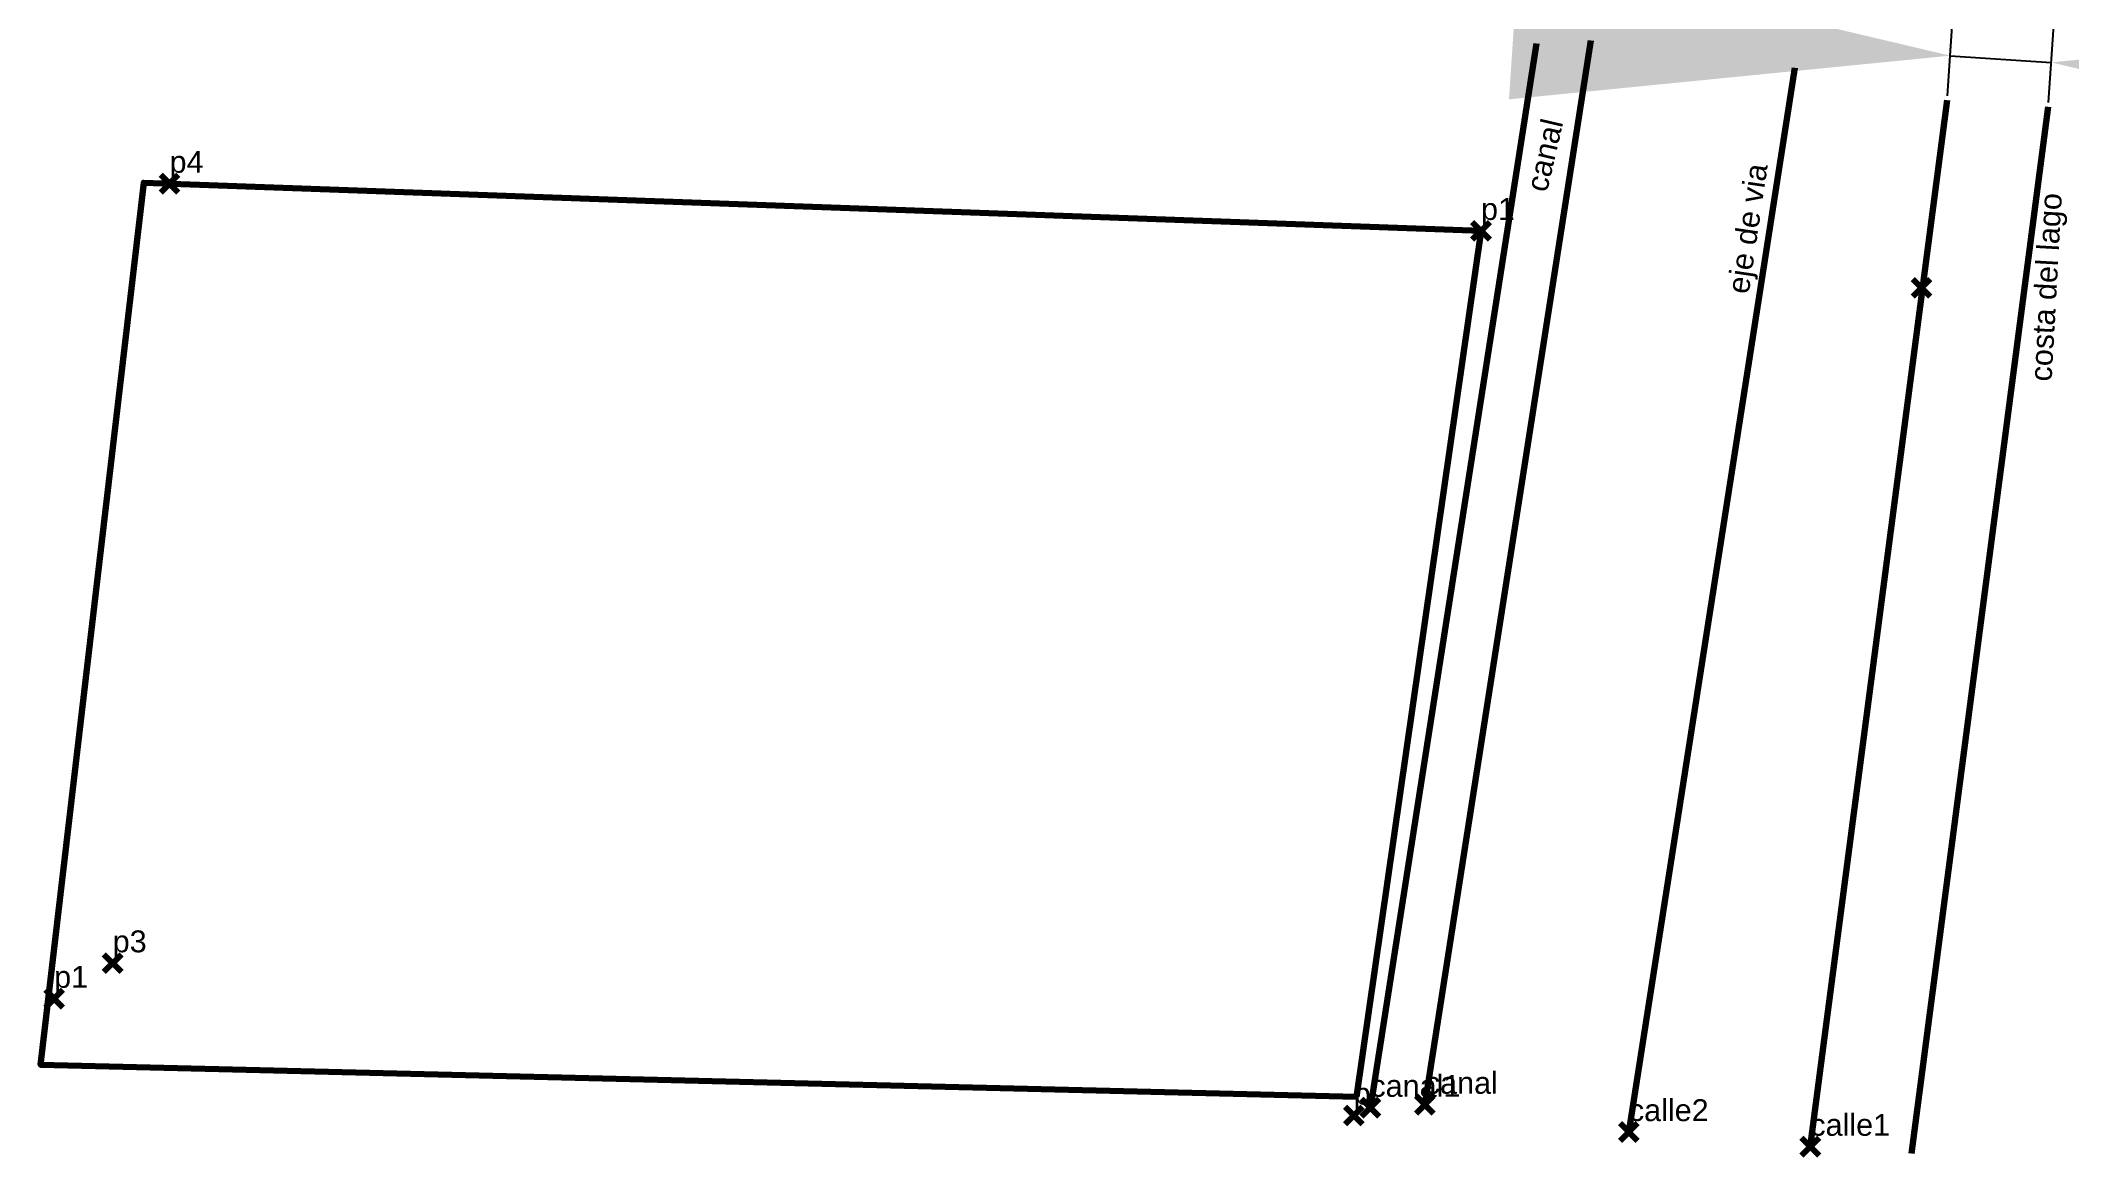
# Model space of a CAD drawing. Header units: millimetres. Extents: x 614781 to 614959, y 1320365 to 1321883.
# Drawn here: x 614781.22 to 614827.57, y 1321792.18 to 1321817.67 of the extents above; entities that cross this region are included whole.
import ezdxf

# ---------------------------------------------------------------- set-up
doc = ezdxf.new("R2010")
doc.units = ezdxf.units.MM
doc.header["$PDMODE"] = 3
doc.header["$PDSIZE"] = 0.2
doc.layers.get('0').update_dxf_attribs({"color": 1, "linetype": 'CONTINUOUS', "lineweight": 100})
doc.layers.get('Defpoints').update_dxf_attribs({"linetype": 'CONTINUOUS'})
doc.layers.add('Point', color=5, linetype='CONTINUOUS', lineweight=100)
doc.layers.add('Point_Name', color=1, linetype='CONTINUOUS', lineweight=100)
doc.styles.get("Standard").update_dxf_attribs({"font": 'arial.ttf', "width": 0.65})
doc.dimstyles.new('ISO-25', dxfattribs={"dimtxt": 2.5, "dimasz": 2.5, "dimexe": 1.25, "dimexo": 0.625, "dimtad": 1, "dimtxsty": 'Standard', "dimcen": 2.5, "dimadec": 0, "dimazin": 0, "dimtfac": 1, "dimtmove": 0, "dimatfit": 3, "dimfxl": 1, "dimarcsym": 0})

msp = doc.modelspace()

# ---------------------------------------------------------------- texts
at = {"layer": 'Point_Name', "color": 4}
for s, rotation, p in [('canal', 76.9217, (614815.666, 1321814.184)), ('eje de via', 81.5777, (614820.279, 1321811.861, 33.066)), ('costa del lago', 86.8295, (614827.206, 1321809.871))]:
    msp.add_text(s, height=0.5, rotation=rotation, dxfattribs=at).set_placement(p)
at = {"layer": 'Point_Name'}
for s, p in [('p4', (614784.171, 1321814.651)), ('p1', (614814.16, 1321813.572)), ('p3', (614782.871, 1321796.829)), ('p1', (614781.532, 1321796.018)), ('canal1', (614811.63, 1321793.526)), ('canal', (614812.876, 1321793.595)), ('p', (614811.25, 1321793.347)), ('calle2', (614817.541, 1321792.97)), ('calle1', (614821.69, 1321792.635))]:
    msp.add_text(s, height=0.5, dxfattribs=at).set_placement(p)

# ---------------------------------------------------------------- blocks, each defined once
blk = doc.blocks.new('*D4')
at = {"color": 6, "lineweight": -2, "transparency": 16777216}
for p, q in [((614824.828, 1321816.413), (614825.553, 1321827.306)), ((614827.139, 1321816.259), (614827.864, 1321827.152)), ((614814.911, 1321817.993), (614804.933, 1321818.658)), ((614824.889, 1321817.328), (614827.199, 1321817.174)), ((614837.177, 1321816.51), (614958.825, 1321808.406))]:
    blk.add_line(p, q, dxfattribs=at)
at = {"color": 6, "transparency": 16777216}
for points in [[(614815.021, 1321819.656), (614814.8, 1321816.33), (614824.889, 1321817.328)], [(614837.288, 1321818.173), (614837.067, 1321814.847), (614827.199, 1321817.174)]]:
    blk.add_solid(points, dxfattribs=at)
at = {"layer": 'Defpoints', "color": 0, "transparency": 16777216}
for p in [(614827.199, 1321817.174), (614824.821, 1321816.313, 32.473), (614827.132, 1321816.159, 32.473)]:
    blk.add_point(p, dxfattribs=at)
at = {"color": 3, "transparency": 16777216, "insert": (614903.914, 1321825.988), "char_height": 17.5, "attachment_point": 5, "rotation": 356.1886}
blk.add_mtext('7m de la costa', dxfattribs=at)

# ---------------------------------------------------------------- dimensions: what is measured, and where the dimension line sits
at = {"color": 4}
dim = msp.add_aligned_dim(p1=(614824.821, 1321816.313, 32.473), p2=(614827.132, 1321816.159, 32.473), distance=1.017, text='7m de la costa', dimstyle='ISO-25', override={"dimscale": 0.05, "dimtxt": 350, "dimasz": 200, "dimexe": 200, "dimexo": 2, "dimgap": 100, "dimdec": 1, "dimdsep": 46, "dimclrd": 6, "dimclre": 6, "dimclrt": 3, "dimtdec": 1}, dxfattribs=at)
dim.commit()
dim.dimension.update_dxf_attribs({"geometry": '*D4', "text_midpoint": (614903.914, 1321825.988)})

# ---------------------------------------------------------------- linework, layer by layer
at = {"color": 4}
for points, elevation in [([(614811.63, 1321793.276), (614815.429, 1321817.604)], 33.903), ([(614812.876, 1321793.345), (614816.675, 1321817.674)], 32.632), ([(614817.541, 1321792.72), (614821.34, 1321817.048)], 33.066), ([(614821.69, 1321792.385), (614824.821, 1321816.313)], 32.473), ([(614824.001, 1321792.231), (614827.132, 1321816.159)], 32.473)]:
    msp.add_lwpolyline(points, dxfattribs=dict(at, elevation=elevation))
at = {"color": 2, "elevation": 34.061}
msp.add_lwpolyline([(614811.312, 1321793.526), (614814.16, 1321813.322), (614783.58, 1321814.422), (614781.221, 1321794.26), (614811.312, 1321793.526)], dxfattribs=at)
at = {"layer": 'Point'}
for p in [(614784.171, 1321814.401, 35.386), (614814.16, 1321813.322, 33.433), (614824.231, 1321812.02, 31.933), (614782.871, 1321796.579, 36.231), (614781.532, 1321795.768, 35.19), (614811.63, 1321793.276, 33.903), (614812.876, 1321793.345, 32.632), (614811.25, 1321793.097, 34.061), (614817.541, 1321792.72, 33.066), (614821.69, 1321792.385, 32.473)]:
    msp.add_point(p, dxfattribs=at)

msp.set_redraw_order([(e.dxf.handle, doc.entitydb.next_handle()) for e in msp.query("TEXT MTEXT ATTDEF DIMENSION ARC_DIMENSION")])  # texts and dimensions are drawn at this point

doc.saveas('drawing.dxf')
